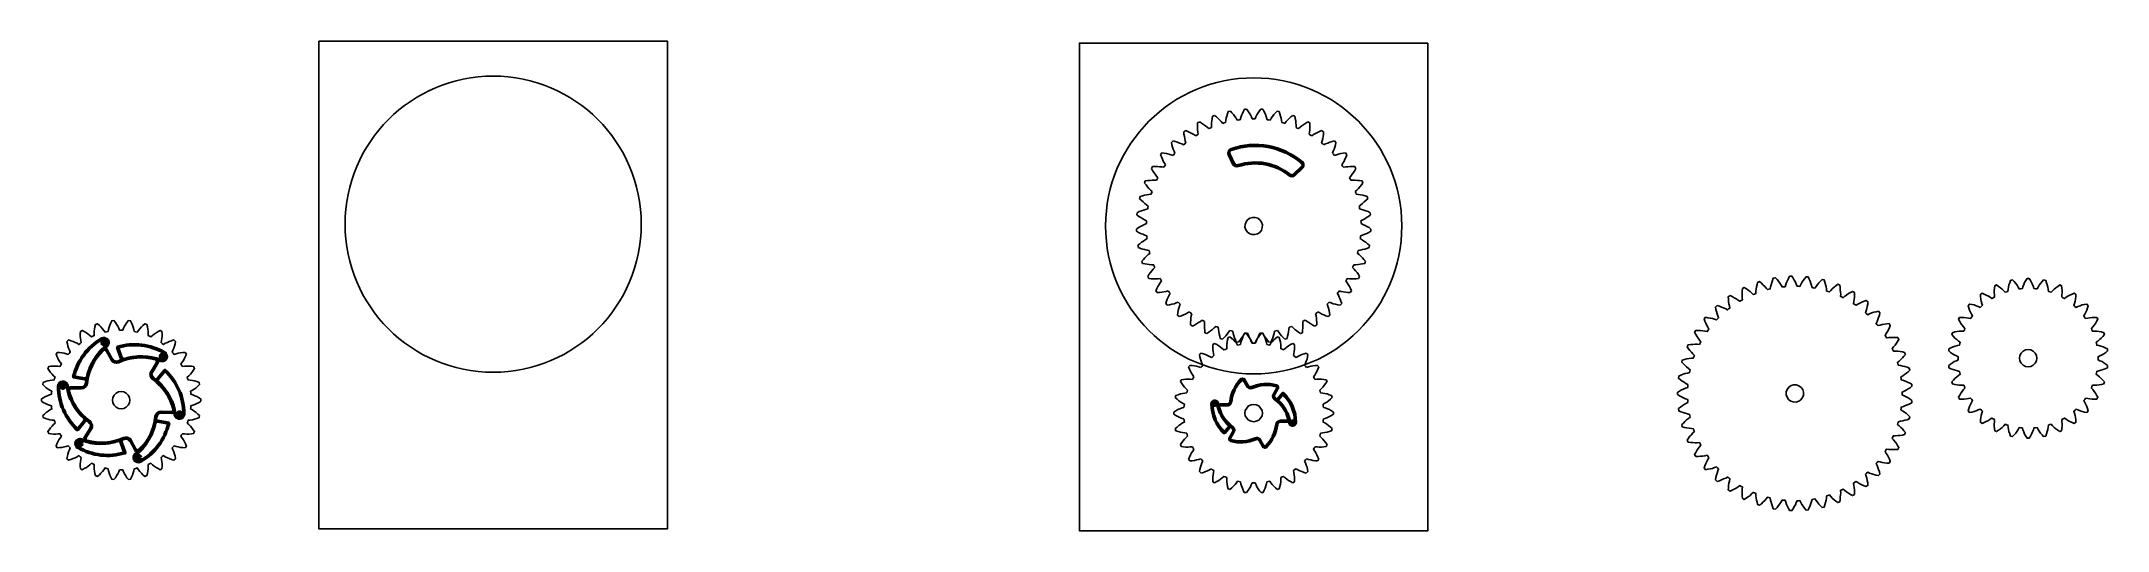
# Model space of a CAD drawing. Header units: inches. Extents: x -596 to 590, y 0 to 281.
import ezdxf

# ---------------------------------------------------------------- set-up
doc = ezdxf.new("R2010")
doc.units = ezdxf.units.IN
doc.header["$MEASUREMENT"] = 0
doc.layers.add('PDF_Visible', color=7, linetype='Continuous')

msp = doc.modelspace()

# ---------------------------------------------------------------- linework, layer by layer
for p, q in [((76.4, 238), (76.1, 236.7)), ((77.6, 238.4), (76.4, 238)), ((78.6, 237.6), (77.6, 238.4)), ((79.6, 236.7), (78.6, 237.6)), ((84.6, 238.1), (84.3, 236.9)), ((84.9, 239.4), (84.6, 238.1)), ((85.4, 240.7), (84.9, 239.4)), ((86.6, 240.9), (85.4, 240.7)), ((87.5, 239.9), (86.6, 240.9)), ((88.4, 238.9), (87.5, 239.9)), ((89.2, 237.9), (88.4, 238.9)), ((89.9, 236.9), (89.2, 237.9)), ((92.6, 237.2), (92.2, 236)), ((93, 238.4), (92.6, 237.2)), ((93.5, 239.6), (93, 238.4)), ((94.1, 240.8), (93.5, 239.6)), ((94.7, 242), (94.1, 240.8)), ((95.9, 242.1), (94.7, 242)), ((96.7, 241), (95.9, 242.1)), ((97.4, 239.9), (96.7, 241)), ((98.1, 238.8), (97.4, 239.9)), ((98.7, 237.7), (98.1, 238.8)), ((99.2, 236.5), (98.7, 237.7)), ((101.3, 237.7), (100.8, 236.5)), ((101.9, 238.8), (101.3, 237.7)), ((102.6, 239.9), (101.9, 238.8)), ((103.3, 241), (102.6, 239.9)), ((104.1, 242.1), (103.3, 241)), ((105.3, 242), (104.1, 242.1)), ((105.9, 240.8), (105.3, 242)), ((106.5, 239.6), (105.9, 240.8)), ((107, 238.4), (106.5, 239.6)), ((107.4, 237.2), (107, 238.4)), ((107.8, 236), (107.4, 237.2)), ((110.8, 237.9), (110.1, 236.9)), ((111.6, 238.9), (110.8, 237.9)), ((112.5, 239.9), (111.6, 238.9)), ((113.4, 240.9), (112.5, 239.9)), ((114.6, 240.7), (113.4, 240.9)), ((115.1, 239.4), (114.6, 240.7)), ((115.4, 238.1), (115.1, 239.4)), ((115.7, 236.9), (115.4, 238.1)), ((121.4, 237.6), (120.4, 236.7)), ((122.4, 238.4), (121.4, 237.6)), ((123.6, 238), (122.4, 238.4)), ((123.9, 236.7), (123.6, 238)), ((61, 229.8), (59.9, 229)), ((59.9, 229), (60, 227.7)), ((60, 227.7), (60.2, 226.4)), ((60.2, 226.4), (60.4, 225.1)), ((62.2, 229.2), (61, 229.8)), ((63.4, 228.7), (62.2, 229.2)), ((64.5, 228.1), (63.4, 228.7)), ((65.6, 227.4), (64.5, 228.1)), ((66.7, 226.7), (65.6, 227.4)), ((67.3, 227.2), (66.7, 226.7)), ((68.1, 227.6), (67.3, 227.2)), ((69, 234.7), (67.8, 234.1)), ((67.8, 234.1), (67.8, 232.7)), ((67.8, 232.7), (67.8, 231.4)), ((67.8, 231.4), (67.8, 230.1)), ((67.8, 230.1), (67.9, 228.8)), ((67.9, 228.8), (68.1, 227.6)), ((70.1, 234), (69, 234.7)), ((71.2, 233.2), (70.1, 234)), ((72.3, 232.5), (71.2, 233.2)), ((73.3, 231.7), (72.3, 232.5)), ((74.2, 230.9), (73.3, 231.7)), ((74.9, 231.2), (74.2, 230.9)), ((75.7, 231.5), (74.9, 231.2)), ((75.8, 234.1), (75.7, 232.8)), ((75.7, 232.8), (75.7, 231.5)), ((75.9, 235.3), (75.8, 234.1)), ((76.1, 236.7), (75.9, 235.3)), ((80.5, 235.8), (79.6, 236.7)), ((81.4, 234.9), (80.5, 235.8)), ((82.2, 233.9), (81.4, 234.9)), ((83, 234.1), (82.2, 233.9)), ((83.8, 234.4), (83, 234.1)), ((84, 235.6), (83.8, 234.4)), ((84.3, 236.9), (84, 235.6)), ((90.6, 235.8), (89.9, 236.9)), ((91.4, 235.9), (90.6, 235.8)), ((92.2, 236), (91.4, 235.9)), ((100, 236.5), (99.2, 236.5)), ((100.8, 236.5), (100, 236.5)), ((108.5, 235.9), (107.8, 236)), ((109.4, 235.8), (108.5, 235.9)), ((110.1, 236.9), (109.4, 235.8)), ((116, 235.6), (115.7, 236.9)), ((116.2, 234.4), (116, 235.6)), ((117, 234.2), (116.2, 234.4)), ((117.8, 233.9), (117, 234.2)), ((118.6, 234.9), (117.8, 233.9)), ((119.5, 235.8), (118.6, 234.9)), ((120.4, 236.7), (119.5, 235.8)), ((124.1, 235.3), (123.9, 236.7)), ((124.2, 234.1), (124.1, 235.3)), ((124.3, 232.8), (124.2, 234.1)), ((124.3, 231.5), (124.3, 232.8)), ((125, 231.2), (124.3, 231.5)), ((125.8, 230.9), (125, 231.2)), ((126.7, 231.7), (125.8, 230.9)), ((127.7, 232.5), (126.7, 231.7)), ((128.8, 233.2), (127.7, 232.5)), ((129.9, 234), (128.8, 233.2)), ((131, 234.7), (129.9, 234)), ((132.2, 234.1), (131, 234.7)), ((131.9, 227.6), (132.1, 228.8)), ((132.6, 227.2), (131.9, 227.6)), ((132.1, 228.8), (132.2, 230.1)), ((132.2, 232.7), (132.2, 234.1)), ((132.2, 231.4), (132.2, 232.7)), ((132.2, 230.1), (132.2, 231.4)), ((133.3, 226.7), (132.6, 227.2)), ((134.4, 227.4), (133.3, 226.7)), ((135.5, 228.1), (134.4, 227.4)), ((136.6, 228.7), (135.5, 228.1)), ((137.8, 229.2), (136.6, 228.7)), ((139, 229.8), (137.8, 229.2)), ((140.1, 229), (139, 229.8)), ((139.6, 225.1), (139.8, 226.4)), ((139.8, 226.4), (140, 227.7)), ((140, 227.7), (140.1, 229)), ((47.3, 216.9), (46.6, 215.9)), ((46.6, 215.9), (47, 214.6)), ((47, 214.6), (47.6, 213.4)), ((48.7, 216.7), (47.3, 216.9)), ((50, 216.5), (48.7, 216.7)), ((51.3, 216.2), (50, 216.5)), ((52.5, 215.9), (51.3, 216.2)), ((53.7, 215.5), (52.5, 215.9)), ((53.7, 223.8), (52.8, 222.9)), ((52.8, 222.9), (53.1, 221.6)), ((53.1, 221.6), (53.4, 220.3)), ((53.4, 220.3), (53.8, 219.1)), ((55, 223.5), (53.7, 223.8)), ((54.2, 216.1), (53.7, 215.5)), ((53.8, 219.1), (54.3, 217.9)), ((54.8, 216.8), (54.2, 216.1)), ((54.3, 217.9), (54.8, 216.8)), ((56.3, 223.1), (55, 223.5)), ((57.5, 222.6), (56.3, 223.1)), ((58.7, 222.1), (57.5, 222.6)), ((59.8, 221.6), (58.7, 222.1)), ((60.4, 222.1), (59.8, 221.6)), ((60.4, 225.1), (60.7, 223.9)), ((61, 222.6), (60.4, 222.1)), ((60.7, 223.9), (61, 222.6)), ((139, 222.6), (139.3, 223.9)), ((139.6, 222.1), (139, 222.6)), ((139.3, 223.9), (139.6, 225.1)), ((140.2, 221.6), (139.6, 222.1)), ((141.3, 222.1), (140.2, 221.6)), ((142.5, 222.6), (141.3, 222.1)), ((143.7, 223.1), (142.5, 222.6)), ((145, 223.5), (143.7, 223.1)), ((146.3, 223.8), (145, 223.5)), ((145.2, 216.8), (145.7, 217.9)), ((145.8, 216.2), (145.2, 216.8)), ((145.7, 217.9), (146.2, 219.1)), ((146.3, 215.5), (145.8, 216.2)), ((146.2, 219.1), (146.6, 220.3)), ((147.2, 222.9), (146.3, 223.8)), ((147.5, 215.9), (146.3, 215.5)), ((146.6, 220.3), (146.9, 221.6)), ((146.9, 221.6), (147.2, 222.9)), ((148.7, 216.2), (147.5, 215.9)), ((150, 216.5), (148.7, 216.2)), ((151.3, 216.7), (150, 216.5)), ((152.7, 216.9), (151.3, 216.7)), ((152.4, 213.4), (153, 214.6)), ((153.4, 215.9), (152.7, 216.9)), ((153, 214.6), (153.4, 215.9)), ((42, 209.2), (41.4, 208)), ((41.4, 208), (42, 206.9)), ((43.4, 209.2), (42, 209.2)), ((42, 206.9), (42.7, 205.7)), ((42.7, 205.7), (43.5, 204.7)), ((44.7, 209.1), (43.4, 209.2)), ((43.5, 204.7), (44.2, 203.6)), ((44.2, 203.6), (45, 202.7)), ((44.6, 201.9), (44.3, 201.2)), ((45, 202.7), (44.6, 201.9)), ((46, 209), (44.7, 209.1)), ((47.2, 208.9), (46, 209)), ((48.5, 208.7), (47.2, 208.9)), ((47.6, 213.4), (48.1, 212.2)), ((48.1, 212.2), (48.8, 211.1)), ((48.9, 209.4), (48.5, 208.7)), ((48.8, 211.1), (49.4, 210.1)), ((49.4, 210.1), (48.9, 209.4)), ((150.6, 210.1), (151.2, 211.1)), ((151, 209.4), (150.6, 210.1)), ((151.5, 208.7), (151, 209.4)), ((151.2, 211.1), (151.9, 212.2)), ((152.8, 208.9), (151.5, 208.7)), ((151.9, 212.2), (152.4, 213.4)), ((154, 209), (152.8, 208.9)), ((155.3, 209.1), (154, 209)), ((155, 202.7), (155.8, 203.6)), ((155.3, 202), (155, 202.7)), ((156.6, 209.2), (155.3, 209.1)), ((155.7, 201.2), (155.3, 202)), ((155.8, 203.6), (156.5, 204.7)), ((156.5, 204.7), (157.3, 205.7)), ((158, 209.2), (156.6, 209.2)), ((157.3, 205.7), (158, 206.9)), ((158.6, 208), (158, 209.2)), ((158, 206.9), (158.6, 208)), ((34.8, 191.8), (34.5, 190.6)), ((34.5, 190.6), (35.5, 189.7)), ((36.1, 192.2), (34.8, 191.8)), ((37.4, 192.6), (36.1, 192.2)), ((37.8, 200.8), (37.3, 199.6)), ((37.3, 199.6), (38.2, 198.5)), ((38.7, 192.8), (37.4, 192.6)), ((39.2, 201), (37.8, 200.8)), ((38.2, 198.5), (39, 197.5)), ((39.9, 193), (38.7, 192.8)), ((39, 197.5), (39.9, 196.5)), ((40.5, 201.1), (39.2, 201)), ((39.9, 196.5), (40.8, 195.6)), ((41.2, 193.2), (39.9, 193)), ((41.8, 201.2), (40.5, 201.1)), ((40.8, 195.6), (41.7, 194.8)), ((41.4, 193.9), (41.2, 193.2)), ((41.7, 194.8), (41.4, 193.9)), ((43, 201.2), (41.8, 201.2)), ((44.3, 201.2), (43, 201.2)), ((157, 201.2), (155.7, 201.2)), ((158.2, 201.2), (157, 201.2)), ((159.5, 201.1), (158.2, 201.2)), ((158.3, 194.8), (159.2, 195.6)), ((158.6, 194), (158.3, 194.8)), ((158.8, 193.2), (158.6, 194)), ((160.1, 193), (158.8, 193.2)), ((159.2, 195.6), (160.1, 196.5)), ((160.8, 201), (159.5, 201.1)), ((160.1, 196.5), (161, 197.5)), ((161.3, 192.8), (160.1, 193)), ((162.2, 200.8), (160.8, 201)), ((161, 197.5), (161.8, 198.5)), ((162.6, 192.6), (161.3, 192.8)), ((161.8, 198.5), (162.7, 199.6)), ((162.7, 199.6), (162.2, 200.8)), ((163.9, 192.2), (162.6, 192.6)), ((165.2, 191.8), (163.9, 192.2)), ((164.5, 189.7), (165.5, 190.6)), ((165.5, 190.6), (165.2, 191.8)), ((33.1, 182.6), (33, 181.3)), ((33, 181.3), (34.1, 180.5)), ((34.3, 183.2), (33.1, 182.6)), ((34.1, 180.5), (35.2, 179.8)), ((35.6, 183.7), (34.3, 183.2)), ((35.2, 179.8), (36.3, 179.1)), ((35.5, 189.7), (36.5, 188.8)), ((36.8, 184.1), (35.6, 183.7)), ((36.3, 179.1), (37.4, 178.5)), ((36.5, 188.8), (37.5, 187.9)), ((38, 184.5), (36.8, 184.1)), ((37.4, 178.5), (38.5, 177.9)), ((37.5, 187.9), (38.5, 187.2)), ((39.2, 184.8), (38, 184.5)), ((38.5, 177.9), (38.4, 177.1)), ((38.5, 187.2), (39.5, 186.4)), ((39.3, 185.6), (39.2, 184.8)), ((39.5, 186.4), (39.3, 185.6)), ((95.6, 177.3), (96.5, 178.5)), ((96.5, 178.5), (97.8, 179.4)), ((97.8, 179.4), (99.3, 179.9)), ((99.3, 179.9), (100.9, 179.9)), ((100.9, 179.9), (102.3, 179.4)), ((102.3, 179.4), (103.6, 178.4)), ((103.6, 178.4), (104.5, 177.1)), ((160.5, 186.4), (161.5, 187.2)), ((160.7, 185.7), (160.5, 186.4)), ((160.8, 184.8), (160.7, 185.7)), ((162, 184.5), (160.8, 184.8)), ((161.5, 187.2), (162.5, 187.9)), ((161.5, 177.9), (162.6, 178.5)), ((161.6, 177.1), (161.5, 177.9)), ((163.2, 184.1), (162, 184.5)), ((162.5, 187.9), (163.5, 188.8)), ((162.6, 178.5), (163.7, 179.1)), ((164.4, 183.7), (163.2, 184.1)), ((163.5, 188.8), (164.5, 189.7)), ((163.7, 179.1), (164.8, 179.8)), ((165.7, 183.2), (164.4, 183.7)), ((164.8, 179.8), (165.9, 180.5)), ((166.9, 182.6), (165.7, 183.2)), ((165.9, 180.5), (167, 181.3)), ((167, 181.3), (166.9, 182.6)), ((33.8, 174), (32.7, 173.2)), ((32.7, 173.2), (32.7, 171.9)), ((32.7, 171.9), (33.9, 171.3)), ((35, 174.6), (33.8, 174)), ((33.9, 171.3), (35.1, 170.7)), ((36.1, 175.2), (35, 174.6)), ((35.1, 170.7), (36.3, 170.2)), ((36.7, 166.3), (35.6, 165.6)), ((37.3, 175.8), (36.1, 175.2)), ((36.3, 170.2), (37.5, 169.7)), ((37.8, 167), (36.7, 166.3)), ((38.4, 176.3), (37.3, 175.8)), ((37.5, 169.7), (38.7, 169.3)), ((38.8, 167.7), (37.8, 167)), ((38.4, 177.1), (38.4, 176.3)), ((38.7, 169.3), (38.7, 168.5)), ((38.7, 168.5), (38.8, 167.7)), ((95, 174.2), (95.1, 175.8)), ((95.5, 172.7), (95, 174.2)), ((95.1, 175.8), (95.6, 177.3)), ((96.4, 171.5), (95.5, 172.7)), ((97.7, 170.5), (96.4, 171.5)), ((99.1, 170), (97.7, 170.5)), ((100.7, 170), (99.1, 170)), ((102.2, 170.4), (100.7, 170)), ((103.5, 171.3), (102.2, 170.4)), ((104.4, 172.6), (103.5, 171.3)), ((104.9, 174.1), (104.4, 172.6)), ((104.5, 177.1), (105, 175.6)), ((105, 175.6), (104.9, 174.1)), ((161.2, 167.7), (161.3, 168.5)), ((162.2, 167), (161.2, 167.7)), ((161.3, 169.3), (162.5, 169.7)), ((161.3, 168.5), (161.3, 169.3)), ((161.6, 176.3), (161.6, 177.1)), ((162.7, 175.8), (161.6, 176.3)), ((163.3, 166.3), (162.2, 167)), ((162.5, 169.7), (163.7, 170.2)), ((163.9, 175.2), (162.7, 175.8)), ((164.4, 165.6), (163.3, 166.3)), ((163.7, 170.2), (164.9, 170.7)), ((165, 174.6), (163.9, 175.2)), ((164.9, 170.7), (166.1, 171.3)), ((166.2, 174), (165, 174.6)), ((166.1, 171.3), (167.3, 171.9)), ((167.3, 173.2), (166.2, 174)), ((167.3, 171.9), (167.3, 173.2)), ((34.6, 164.8), (33.6, 163.9)), ((33.6, 163.9), (33.8, 162.6)), ((33.8, 162.6), (35.1, 162.1)), ((35.6, 165.6), (34.6, 164.8)), ((35.1, 162.1), (36.3, 161.7)), ((36.7, 155.8), (35.8, 154.7)), ((35.8, 154.7), (36.2, 153.5)), ((36.3, 161.7), (37.6, 161.4)), ((37.6, 156.7), (36.7, 155.8)), ((37.6, 161.4), (38.8, 161.1)), ((38.5, 157.6), (37.6, 156.7)), ((39.5, 158.5), (38.5, 157.6)), ((38.8, 161.1), (40, 160.8)), ((40.4, 159.2), (39.5, 158.5)), ((40, 160.8), (40.2, 160)), ((40.2, 160), (40.4, 159.2)), ((159.6, 159.2), (159.8, 160.1)), ((160.5, 158.5), (159.6, 159.2)), ((159.8, 160.1), (160, 160.8)), ((160, 160.8), (161.2, 161.1)), ((161.5, 157.6), (160.5, 158.5)), ((161.2, 161.1), (162.4, 161.4)), ((162.4, 156.7), (161.5, 157.6)), ((162.4, 161.4), (163.7, 161.7)), ((163.3, 155.8), (162.4, 156.7)), ((164.2, 154.7), (163.3, 155.8)), ((163.7, 161.7), (164.9, 162.1)), ((163.8, 153.5), (164.2, 154.7)), ((165.4, 164.8), (164.4, 165.6)), ((164.9, 162.1), (166.2, 162.6)), ((166.4, 163.9), (165.4, 164.8)), ((166.2, 162.6), (166.4, 163.9)), ((36.2, 153.5), (37.5, 153.2)), ((37.5, 153.2), (38.8, 153)), ((38.8, 153), (40.1, 152.8)), ((39.9, 147.1), (39.2, 146)), ((39.2, 146), (39.8, 144.8)), ((39.8, 144.8), (41.1, 144.7)), ((40.7, 148.2), (39.9, 147.1)), ((40.1, 152.8), (41.3, 152.7)), ((41.5, 149.2), (40.7, 148.2)), ((41.1, 144.7), (42.4, 144.7)), ((41.3, 152.7), (42.6, 152.6)), ((42.3, 150.2), (41.5, 149.2)), ((43.2, 151.1), (42.3, 150.2)), ((42.4, 144.7), (43.7, 144.7)), ((42.6, 152.6), (42.9, 151.8)), ((42.9, 151.8), (43.2, 151.1)), ((43.7, 144.7), (45, 144.7)), ((45, 144.7), (46.3, 144.9)), ((46.4, 142.4), (45.7, 141.3)), ((46.3, 144.9), (46.7, 144.1)), ((47.1, 143.4), (46.4, 142.4)), ((46.7, 144.1), (47.1, 143.4)), ((152.9, 143.4), (153.4, 144.2)), ((153.6, 142.4), (152.9, 143.4)), ((153.4, 144.2), (153.7, 144.9)), ((154.3, 141.3), (153.6, 142.4)), ((153.7, 144.9), (155, 144.7)), ((155, 144.7), (156.3, 144.7)), ((156.3, 144.7), (157.6, 144.7)), ((156.8, 151.1), (157.1, 151.9)), ((157.7, 150.2), (156.8, 151.1)), ((157.1, 151.9), (157.4, 152.6)), ((157.4, 152.6), (158.7, 152.7)), ((157.6, 144.7), (158.9, 144.7)), ((158.5, 149.2), (157.7, 150.2)), ((159.3, 148.2), (158.5, 149.2)), ((158.7, 152.7), (159.9, 152.8)), ((158.9, 144.7), (160.2, 144.8)), ((160.1, 147.1), (159.3, 148.2)), ((159.9, 152.8), (161.2, 153)), ((160.8, 146), (160.1, 147.1)), ((160.2, 144.8), (160.8, 146)), ((161.2, 153), (162.5, 153.2)), ((162.5, 153.2), (163.8, 153.5)), ((44.4, 139), (43.8, 137.8)), ((43.8, 137.8), (44.6, 136.8)), ((45, 140.2), (44.4, 139)), ((44.6, 136.8), (45.9, 136.8)), ((45.7, 141.3), (45, 140.2)), ((45.9, 136.8), (47.2, 137)), ((47.2, 137), (48.5, 137.1)), ((48.5, 137.1), (49.7, 137.4)), ((49.9, 131.7), (49.5, 130.4)), ((49.7, 137.4), (51, 137.7)), ((50.4, 132.9), (49.9, 131.7)), ((50.9, 134.1), (50.4, 132.9)), ((51.4, 135.3), (50.9, 134.1)), ((51, 137.7), (51.5, 137)), ((52, 136.4), (51.4, 135.3)), ((51.5, 137), (52, 136.4)), ((54.3, 130.3), (55.5, 130.8)), ((55.5, 130.8), (56.6, 131.2)), ((56.6, 131.2), (57.2, 130.6)), ((57.2, 130.6), (57.8, 130.1)), ((142.2, 130.1), (142.8, 130.6)), ((142.8, 130.6), (143.4, 131.2)), ((143.4, 131.2), (144.5, 130.8)), ((144.5, 130.8), (145.7, 130.3)), ((148, 136.4), (148.6, 137)), ((148.6, 135.3), (148, 136.4)), ((148.6, 137), (149, 137.7)), ((149.1, 134.1), (148.6, 135.3)), ((149, 137.7), (150.3, 137.4)), ((149.6, 132.9), (149.1, 134.1)), ((150.1, 131.7), (149.6, 132.9)), ((150.5, 130.4), (150.1, 131.7)), ((150.3, 137.4), (151.5, 137.1)), ((151.5, 137.1), (152.8, 137)), ((152.8, 137), (154.1, 136.8)), ((154.1, 136.8), (155.4, 136.8)), ((155, 140.2), (154.3, 141.3)), ((155.6, 139), (155, 140.2)), ((155.4, 136.8), (156.2, 137.8)), ((156.2, 137.8), (155.6, 139)), ((49.5, 130.4), (50.4, 129.4)), ((50.4, 129.4), (51.7, 129.7)), ((51.7, 129.7), (53, 130)), ((53, 130), (54.3, 130.3)), ((56.5, 125.1), (56.2, 123.8)), ((56.2, 123.8), (57.2, 123)), ((56.7, 126.4), (56.5, 125.1)), ((57, 127.7), (56.7, 126.4)), ((57.4, 128.9), (57, 127.7)), ((57.2, 123), (58.5, 123.4)), ((57.8, 130.1), (57.4, 128.9)), ((58.5, 123.4), (59.7, 123.9)), ((59.7, 123.9), (60.9, 124.4)), ((60.9, 124.4), (62, 125)), ((62, 125), (63.1, 125.6)), ((63.1, 125.6), (63.8, 125.1)), ((63.8, 125.1), (64.5, 124.6)), ((63.9, 120.9), (63.8, 119.5)), ((63.8, 119.5), (63.8, 118.2)), ((64, 122.1), (63.9, 120.9)), ((64.2, 123.4), (64, 122.1)), ((64.5, 124.6), (64.2, 123.4)), ((66.1, 118.1), (67.2, 118.8)), ((67.2, 118.8), (68.3, 119.5)), ((68.3, 119.5), (69.4, 120.2)), ((69.4, 120.2), (70.4, 120.9)), ((70.4, 120.9), (71.1, 120.5)), ((71.1, 120.5), (71.8, 120.2)), ((71.8, 120.2), (71.7, 118.9)), ((71.7, 118.9), (71.7, 117.6)), ((128.2, 120.2), (128.9, 120.6)), ((128.3, 118.9), (128.2, 120.2)), ((128.3, 117.6), (128.3, 118.9)), ((128.9, 120.6), (129.6, 120.9)), ((129.6, 120.9), (130.6, 120.2)), ((130.6, 120.2), (131.7, 119.5)), ((131.7, 119.5), (132.8, 118.8)), ((132.8, 118.8), (133.9, 118.1)), ((135.5, 124.6), (136.2, 125.1)), ((135.8, 123.4), (135.5, 124.6)), ((136, 122.1), (135.8, 123.4)), ((136.1, 120.9), (136, 122.1)), ((136.2, 119.5), (136.1, 120.9)), ((136.2, 125.1), (136.9, 125.6)), ((136.2, 118.2), (136.2, 119.5)), ((136.9, 125.6), (138, 125)), ((138, 125), (139.1, 124.4)), ((139.1, 124.4), (140.3, 123.9)), ((140.3, 123.9), (141.5, 123.4)), ((141.5, 123.4), (142.8, 123)), ((142.6, 128.9), (142.2, 130.1)), ((143, 127.7), (142.6, 128.9)), ((142.8, 123), (143.8, 123.8)), ((143.3, 126.4), (143, 127.7)), ((143.5, 125.1), (143.3, 126.4)), ((143.8, 123.8), (143.5, 125.1)), ((145.7, 130.3), (147, 130)), ((147, 130), (148.3, 129.7)), ((148.3, 129.7), (149.6, 129.4)), ((149.6, 129.4), (150.5, 130.4)), ((63.8, 118.2), (64.9, 117.5)), ((64.9, 117.5), (66.1, 118.1)), ((71.7, 117.6), (71.8, 116.4)), ((71.8, 116.4), (71.9, 115)), ((71.9, 115), (72, 113.7)), ((72, 113.7), (73.2, 113.2)), ((73.2, 113.2), (74.3, 114)), ((74.3, 114), (75.3, 114.8)), ((75.3, 114.8), (76.3, 115.6)), ((76.3, 115.6), (77.3, 116.5)), ((76.6, 106.9), (76.5, 105.5)), ((77.6, 107.5), (76.6, 106.9)), ((77.3, 116.5), (78.2, 117.3)), ((78.8, 106.9), (77.6, 107.5)), ((78.2, 117.3), (79, 117.1)), ((80, 106.2), (78.8, 106.9)), ((79, 117.1), (79.7, 116.8)), ((79.7, 116.8), (79.8, 115.5)), ((79.8, 115.5), (80, 114.3)), ((80, 114.3), (80.2, 113)), ((80.2, 113), (80.5, 111.7)), ((80.5, 111.7), (80.8, 110.4)), ((80.8, 110.4), (82.1, 110)), ((82.1, 110), (83, 111)), ((83, 111), (84, 111.9)), ((84, 111.9), (84.8, 112.9)), ((84.7, 108.3), (84.5, 107)), ((84.5, 107), (84.5, 105.7)), ((84.9, 109.6), (84.7, 108.3)), ((84.8, 112.9), (85.6, 113.9)), ((85.3, 110.9), (84.9, 109.6)), ((86.4, 111.3), (85.3, 110.9)), ((85.6, 113.9), (86.4, 114.9)), ((86.4, 114.9), (87.2, 114.7)), ((87.5, 110.4), (86.4, 111.3)), ((87.2, 114.7), (88, 114.5)), ((88.4, 109.5), (87.5, 110.4)), ((88, 114.5), (88.3, 113.3)), ((88.3, 113.3), (88.6, 112.1)), ((89.3, 108.5), (88.4, 109.5)), ((88.6, 112.1), (89, 110.8)), ((89, 110.8), (89.5, 109.6)), ((90.1, 107.6), (89.3, 108.5)), ((89.5, 109.6), (90, 108.4)), ((90, 108.4), (91.3, 108.2)), ((90.8, 106.5), (90.1, 107.6)), ((91.3, 108.2), (92.1, 109.2)), ((92.5, 106.9), (91.6, 106.7)), ((92.1, 109.2), (92.9, 110.3)), ((92.7, 108.1), (92.5, 106.9)), ((93.1, 109.3), (92.7, 108.1)), ((92.9, 110.3), (93.6, 111.4)), ((93.5, 110.6), (93.1, 109.3)), ((94, 111.8), (93.5, 110.6)), ((93.6, 111.4), (94.3, 112.5)), ((94.6, 113), (94, 111.8)), ((94.3, 112.5), (94.9, 113.6)), ((95.8, 113.2), (94.6, 113)), ((94.9, 113.6), (95.7, 113.5)), ((95.7, 113.5), (96.5, 113.4)), ((96.7, 112.1), (95.8, 113.2)), ((96.5, 113.4), (97, 112.3)), ((97.4, 111), (96.7, 112.1)), ((97, 112.3), (97.5, 111.1)), ((98.1, 109.9), (97.4, 111)), ((97.5, 111.1), (98, 109.9)), ((98, 109.9), (98.7, 108.8)), ((98.6, 108.7), (98.1, 109.9)), ((99.1, 107.6), (98.6, 108.7)), ((98.7, 108.8), (99.4, 107.6)), ((100, 107.6), (99.1, 107.6)), ((99.4, 107.6), (100.6, 107.6)), ((100.9, 107.6), (100, 107.6)), ((100.6, 107.6), (101.3, 108.8)), ((101.4, 108.7), (100.9, 107.6)), ((101.3, 108.8), (102, 109.9)), ((101.9, 109.9), (101.4, 108.7)), ((102.6, 111), (101.9, 109.9)), ((102, 109.9), (102.5, 111.1)), ((102.5, 111.1), (103, 112.3)), ((103.3, 112.1), (102.6, 111)), ((103, 112.3), (103.5, 113.4)), ((104.2, 113.2), (103.3, 112.1)), ((103.5, 113.4), (104.3, 113.5)), ((105.4, 113), (104.2, 113.2)), ((104.3, 113.5), (105.1, 113.6)), ((105.1, 113.6), (105.7, 112.5)), ((106, 111.8), (105.4, 113)), ((105.7, 112.5), (106.4, 111.4)), ((106.5, 110.6), (106, 111.8)), ((106.4, 111.4), (107.1, 110.3)), ((106.9, 109.3), (106.5, 110.6)), ((107.3, 108.1), (106.9, 109.3)), ((107.1, 110.3), (107.9, 109.2)), ((107.5, 106.9), (107.3, 108.1)), ((108.3, 106.7), (107.5, 106.9)), ((107.9, 109.2), (108.7, 108.2)), ((109.2, 106.5), (108.3, 106.7)), ((108.7, 108.2), (110, 108.4)), ((109.9, 107.6), (109.2, 106.5)), ((110.7, 108.5), (109.9, 107.6)), ((110, 108.4), (110.5, 109.6)), ((110.5, 109.6), (111, 110.8)), ((111.6, 109.5), (110.7, 108.5)), ((111, 110.8), (111.4, 112.1)), ((111.4, 112.1), (111.7, 113.3)), ((112.5, 110.4), (111.6, 109.5)), ((111.7, 113.3), (112, 114.5)), ((112, 114.5), (112.8, 114.7)), ((113.6, 111.3), (112.5, 110.4)), ((112.8, 114.7), (113.6, 114.9)), ((113.6, 114.9), (114.4, 113.9)), ((114.7, 110.9), (113.6, 111.3)), ((114.4, 113.9), (115.2, 112.9)), ((115.1, 109.6), (114.7, 110.9)), ((115.3, 108.3), (115.1, 109.6)), ((115.2, 112.9), (116, 111.9)), ((115.5, 107), (115.3, 108.3)), ((115.5, 105.7), (115.5, 107)), ((116, 111.9), (117, 111)), ((117, 111), (117.9, 110)), ((117.9, 110), (119.2, 110.4)), ((119.2, 110.4), (119.5, 111.7)), ((119.5, 111.7), (119.8, 113)), ((119.8, 113), (120, 114.3)), ((120, 114.3), (120.2, 115.5)), ((121.2, 106.9), (120, 106.2)), ((120.2, 115.5), (120.3, 116.8)), ((120.3, 116.8), (121.1, 117.1)), ((121.1, 117.1), (121.8, 117.3)), ((122.4, 107.5), (121.2, 106.9)), ((121.8, 117.3), (122.7, 116.5)), ((123.4, 106.9), (122.4, 107.5)), ((122.7, 116.5), (123.7, 115.6)), ((123.5, 105.5), (123.4, 106.9)), ((123.7, 115.6), (124.7, 114.8)), ((124.7, 114.8), (125.7, 114)), ((125.7, 114), (126.8, 113.2)), ((126.8, 113.2), (128, 113.7)), ((128, 113.7), (128.1, 115)), ((128.1, 115), (128.2, 116.4)), ((128.2, 116.4), (128.3, 117.6)), ((133.9, 118.1), (135.1, 117.5)), ((135.1, 117.5), (136.2, 118.2)), ((63.3, 94.9), (62.6, 94)), ((64.6, 94.8), (63.3, 94.9)), ((69.8, 102), (68.9, 101.2)), ((68.9, 101.2), (69.1, 99.8)), ((69.1, 99.8), (69.4, 98.5)), ((69.4, 98.5), (69.8, 97.3)), ((71.1, 101.6), (69.8, 102)), ((69.8, 97.3), (70.3, 96.1)), ((70.8, 95), (70.2, 94.3)), ((70.3, 96.1), (70.8, 95)), ((72.4, 101.1), (71.1, 101.6)), ((73.5, 100.6), (72.4, 101.1)), ((74.7, 100.1), (73.5, 100.6)), ((75.7, 99.4), (74.7, 100.1)), ((76.4, 99.9), (75.7, 99.4)), ((77.1, 100.5), (76.4, 99.9)), ((76.5, 105.5), (76.5, 104.2)), ((76.5, 104.2), (76.7, 102.9)), ((76.7, 102.9), (76.9, 101.7)), ((76.9, 101.7), (77.1, 100.5)), ((81, 105.4), (80, 106.2)), ((82, 104.6), (81, 105.4)), ((82.9, 103.8), (82, 104.6)), ((83.7, 104.1), (82.9, 103.8)), ((84.5, 104.5), (83.7, 104.1)), ((84.5, 105.7), (84.5, 104.5)), ((91.6, 106.7), (90.8, 106.5)), ((115.5, 104.5), (115.5, 105.7)), ((116.3, 104.2), (115.5, 104.5)), ((117.1, 103.8), (116.3, 104.2)), ((118, 104.6), (117.1, 103.8)), ((119, 105.4), (118, 104.6)), ((120, 106.2), (119, 105.4)), ((122.9, 100.5), (123.1, 101.7)), ((123.6, 100), (122.9, 100.5)), ((123.1, 101.7), (123.3, 102.9)), ((123.3, 102.9), (123.5, 104.2)), ((123.5, 104.2), (123.5, 105.5)), ((124.3, 99.4), (123.6, 100)), ((125.3, 100.1), (124.3, 99.4)), ((126.5, 100.6), (125.3, 100.1)), ((127.6, 101.1), (126.5, 100.6)), ((128.9, 101.6), (127.6, 101.1)), ((130.2, 102), (128.9, 101.6)), ((129.2, 95), (129.7, 96.1)), ((129.8, 94.4), (129.2, 95)), ((129.7, 96.1), (130.2, 97.3)), ((131.1, 101.2), (130.2, 102)), ((130.2, 97.3), (130.6, 98.5)), ((130.6, 98.5), (130.9, 99.8)), ((130.9, 99.8), (131.1, 101.2)), ((136.7, 94.9), (135.4, 94.8)), ((137.4, 94), (136.7, 94.9)), ((58.4, 86.7), (57.9, 85.6)), ((57.9, 85.6), (58.7, 84.5)), ((59.7, 86.9), (58.4, 86.7)), ((58.7, 84.5), (59.5, 83.4)), ((59.5, 83.4), (60.3, 82.4)), ((61.1, 87), (59.7, 86.9)), ((62.4, 87), (61.1, 87)), ((63.6, 87), (62.4, 87)), ((62.6, 94), (63.1, 92.7)), ((63.1, 92.7), (63.7, 91.5)), ((64.8, 86.8), (63.6, 87)), ((63.7, 91.5), (64.3, 90.4)), ((64.3, 90.4), (65, 89.3)), ((66, 94.7), (64.6, 94.8)), ((65.3, 87.5), (64.8, 86.8)), ((65, 89.3), (65.7, 88.3)), ((65.7, 88.3), (65.3, 87.5)), ((67.2, 94.4), (66, 94.7)), ((68.5, 94.1), (67.2, 94.4)), ((69.6, 93.7), (68.5, 94.1)), ((70.2, 94.3), (69.6, 93.7)), ((130.4, 93.7), (129.8, 94.4)), ((131.5, 94.1), (130.4, 93.7)), ((132.8, 94.4), (131.5, 94.1)), ((134, 94.7), (132.8, 94.4)), ((135.4, 94.8), (134, 94.7)), ((134.3, 88.3), (135, 89.3)), ((134.7, 87.6), (134.3, 88.3)), ((135.2, 86.8), (134.7, 87.6)), ((135, 89.3), (135.7, 90.4)), ((136.4, 87), (135.2, 86.8)), ((135.7, 90.4), (136.3, 91.5)), ((136.3, 91.5), (136.9, 92.7)), ((137.6, 87), (136.4, 87)), ((136.9, 92.7), (137.4, 94)), ((138.9, 87), (137.6, 87)), ((140.3, 86.9), (138.9, 87)), ((139.7, 82.4), (140.5, 83.4)), ((141.6, 86.7), (140.3, 86.9)), ((140.5, 83.4), (141.3, 84.5)), ((141.3, 84.5), (142.1, 85.6)), ((142.1, 85.6), (141.6, 86.7)), ((55.3, 77.6), (55, 76.4)), ((55, 76.4), (56, 75.5)), ((56.6, 78.1), (55.3, 77.6)), ((56, 75.5), (57, 74.6)), ((57.9, 78.5), (56.6, 78.1)), ((57, 74.6), (58.1, 73.8)), ((59.1, 78.8), (57.9, 78.5)), ((58.1, 73.8), (59.1, 73.2)), ((60.4, 79), (59.1, 78.8)), ((59.1, 73.2), (60.2, 72.6)), ((60.1, 71.7), (60, 70.8)), ((60.2, 72.6), (60.1, 71.7)), ((60.3, 82.4), (61.2, 81.5)), ((61.6, 79.1), (60.4, 79)), ((61.2, 81.5), (62.1, 80.7)), ((61.8, 79.9), (61.6, 79.1)), ((62.1, 80.7), (61.8, 79.9)), ((96, 70.4), (97.1, 71.6)), ((97.1, 71.6), (98.5, 72.3)), ((98.5, 72.3), (100, 72.5)), ((100, 72.5), (101.5, 72.3)), ((101.5, 72.3), (102.9, 71.6)), ((102.9, 71.6), (104, 70.4)), ((137.9, 80.7), (138.8, 81.5)), ((138.1, 79.9), (137.9, 80.7)), ((138.4, 79.1), (138.1, 79.9)), ((139.6, 79), (138.4, 79.1)), ((138.8, 81.5), (139.7, 82.4)), ((140.9, 78.8), (139.6, 79)), ((139.8, 72.6), (140.9, 73.2)), ((139.9, 71.7), (139.8, 72.6)), ((140, 70.8), (139.9, 71.7)), ((142.1, 78.5), (140.9, 78.8)), ((140.9, 73.2), (141.9, 73.8)), ((141.9, 73.8), (143, 74.6)), ((143.4, 78.1), (142.1, 78.5)), ((143, 74.6), (144, 75.5)), ((144.7, 77.6), (143.4, 78.1)), ((144, 75.5), (145, 76.4)), ((145, 76.4), (144.7, 77.6)), ((55.3, 68.8), (54.2, 68.1)), ((54.2, 68.1), (54.2, 66.9)), ((54.2, 66.9), (55.3, 66.2)), ((56, 59.5), (55, 58.6)), ((56.5, 69.5), (55.3, 68.8)), ((55.3, 66.2), (56.5, 65.5)), ((57, 60.4), (56, 59.5)), ((57.7, 70), (56.5, 69.5)), ((56.5, 65.5), (57.7, 65)), ((58.1, 61.2), (57, 60.4)), ((58.9, 70.5), (57.7, 70)), ((57.7, 65), (58.9, 64.5)), ((59.1, 61.9), (58.1, 61.2)), ((60, 70.8), (58.9, 70.5)), ((58.9, 64.5), (60, 64.2)), ((60.2, 62.4), (59.1, 61.9)), ((60, 64.2), (60.1, 63.3)), ((60.1, 63.3), (60.2, 62.4)), ((95, 67.5), (95.2, 69.1)), ((95.2, 66), (95, 67.5)), ((95.2, 69.1), (96, 70.4)), ((96, 64.6), (95.2, 66)), ((97.1, 63.5), (96, 64.6)), ((98.5, 62.8), (97.1, 63.5)), ((100, 62.5), (98.5, 62.8)), ((101.5, 62.8), (100, 62.5)), ((102.9, 63.5), (101.5, 62.8)), ((104, 64.6), (102.9, 63.5)), ((104, 70.4), (104.8, 69.1)), ((104.8, 66), (104, 64.6)), ((104.8, 69.1), (105, 67.5)), ((105, 67.5), (104.8, 66)), ((139.8, 62.4), (139.9, 63.3)), ((140.9, 61.9), (139.8, 62.4)), ((139.9, 63.3), (140, 64.2)), ((141.1, 70.5), (140, 70.8)), ((140, 64.2), (141.1, 64.5)), ((141.9, 61.2), (140.9, 61.9)), ((142.3, 70), (141.1, 70.5)), ((141.1, 64.5), (142.3, 65)), ((143, 60.4), (141.9, 61.2)), ((143.5, 69.5), (142.3, 70)), ((142.3, 65), (143.5, 65.5)), ((144, 59.5), (143, 60.4)), ((144.7, 68.8), (143.5, 69.5)), ((143.5, 65.5), (144.7, 66.2)), ((145, 58.6), (144, 59.5)), ((145.8, 68.1), (144.7, 68.8)), ((144.7, 66.2), (145.8, 66.9)), ((145.8, 66.9), (145.8, 68.1)), ((55, 58.6), (55.3, 57.4)), ((55.3, 57.4), (56.6, 56.9)), ((56.6, 56.9), (57.9, 56.5)), ((57.9, 56.5), (59.1, 56.3)), ((58.7, 50.6), (57.9, 49.4)), ((57.9, 49.4), (58.4, 48.3)), ((58.4, 48.3), (59.7, 48.1)), ((59.5, 51.6), (58.7, 50.6)), ((59.1, 56.3), (60.4, 56.1)), ((60.3, 52.6), (59.5, 51.6)), ((59.7, 48.1), (61.1, 48)), ((61.2, 53.5), (60.3, 52.6)), ((60.4, 56.1), (61.6, 56)), ((61.1, 48), (62.4, 48)), ((62.1, 54.3), (61.2, 53.5)), ((61.6, 56), (61.9, 55.1)), ((61.9, 55.1), (62.1, 54.3)), ((62.4, 48), (63.6, 48.1)), ((63.6, 48.1), (64.8, 48.2)), ((64.8, 48.2), (65.3, 47.4)), ((134.3, 46.7), (134.7, 47.5)), ((134.7, 47.5), (135.2, 48.2)), ((135.2, 48.2), (136.4, 48.1)), ((136.4, 48.1), (137.6, 48)), ((137.6, 48), (138.9, 48)), ((137.9, 54.3), (138.2, 55.1)), ((138.8, 53.5), (137.9, 54.3)), ((138.2, 55.1), (138.4, 56)), ((138.4, 56), (139.6, 56.1)), ((139.7, 52.6), (138.8, 53.5)), ((138.9, 48), (140.3, 48.1)), ((139.6, 56.1), (140.9, 56.3)), ((140.5, 51.6), (139.7, 52.6)), ((140.3, 48.1), (141.6, 48.3)), ((141.3, 50.6), (140.5, 51.6)), ((140.9, 56.3), (142.1, 56.5)), ((142.1, 49.4), (141.3, 50.6)), ((141.6, 48.3), (142.1, 49.4)), ((142.1, 56.5), (143.4, 56.9)), ((143.4, 56.9), (144.7, 57.4)), ((144.7, 57.4), (145, 58.6)), ((63.1, 42.3), (62.6, 41.1)), ((62.6, 41.1), (63.3, 40.1)), ((63.7, 43.5), (63.1, 42.3)), ((63.3, 40.1), (64.6, 40.2)), ((64.3, 44.7), (63.7, 43.5)), ((65, 45.7), (64.3, 44.7)), ((64.6, 40.2), (66, 40.3)), ((65.7, 46.7), (65, 45.7)), ((65.3, 47.4), (65.7, 46.7)), ((66, 40.3), (67.2, 40.6)), ((67.2, 40.6), (68.5, 40.9)), ((68.5, 40.9), (69.6, 41.3)), ((69.4, 36.5), (69.1, 35.2)), ((69.8, 37.7), (69.4, 36.5)), ((69.6, 41.3), (70.2, 40.7)), ((70.3, 38.9), (69.8, 37.7)), ((70.2, 40.7), (70.8, 40)), ((70.8, 40), (70.3, 38.9)), ((74.7, 34.9), (75.7, 35.6)), ((75.7, 35.6), (76.4, 35)), ((123.6, 35.1), (124.3, 35.6)), ((124.3, 35.6), (125.3, 34.9)), ((129.2, 40), (129.8, 40.7)), ((129.7, 38.9), (129.2, 40)), ((130.2, 37.7), (129.7, 38.9)), ((129.8, 40.7), (130.4, 41.3)), ((130.6, 36.5), (130.2, 37.7)), ((130.4, 41.3), (131.5, 40.9)), ((130.9, 35.2), (130.6, 36.5)), ((131.5, 40.9), (132.8, 40.6)), ((132.8, 40.6), (134, 40.3)), ((134, 40.3), (135.4, 40.2)), ((135, 45.7), (134.3, 46.7)), ((135.7, 44.7), (135, 45.7)), ((135.4, 40.2), (136.7, 40.1)), ((136.3, 43.5), (135.7, 44.7)), ((136.9, 42.3), (136.3, 43.5)), ((136.7, 40.1), (137.4, 41.1)), ((137.4, 41.1), (136.9, 42.3)), ((69.1, 35.2), (68.9, 33.9)), ((68.9, 33.9), (69.8, 33)), ((69.8, 33), (71.1, 33.4)), ((71.1, 33.4), (72.4, 33.9)), ((72.4, 33.9), (73.5, 34.4)), ((73.5, 34.4), (74.7, 34.9)), ((76.4, 35), (77.1, 34.6)), ((76.7, 32.1), (76.5, 30.8)), ((76.5, 30.8), (76.5, 29.5)), ((76.5, 29.5), (76.6, 28.1)), ((76.6, 28.1), (77.6, 27.5)), ((76.9, 33.4), (76.7, 32.1)), ((77.1, 34.6), (76.9, 33.4)), ((77.6, 27.5), (78.8, 28.2)), ((78.8, 28.2), (80, 28.9)), ((80, 28.9), (81, 29.6)), ((81, 29.6), (82, 30.4)), ((82, 30.4), (82.9, 31.2)), ((82.9, 31.2), (83.7, 30.9)), ((83.7, 30.9), (84.5, 30.5)), ((84.5, 30.5), (84.5, 29.3)), ((84.5, 29.3), (84.5, 28)), ((84.5, 28), (84.7, 26.7)), ((84.7, 26.7), (84.9, 25.4)), ((84.9, 25.4), (85.3, 24.1)), ((85.3, 24.1), (86.4, 23.7)), ((86.4, 23.7), (87.5, 24.6)), ((87.5, 24.6), (88.4, 25.5)), ((88.4, 25.5), (89.3, 26.5)), ((89.3, 26.5), (90.1, 27.5)), ((90.1, 27.5), (90.8, 28.5)), ((90.8, 28.5), (91.7, 28.3)), ((91.7, 28.3), (92.5, 28.1)), ((92.5, 28.1), (92.7, 26.9)), ((92.7, 26.9), (93.1, 25.7)), ((93.1, 25.7), (93.5, 24.5)), ((93.5, 24.5), (94, 23.2)), ((96.7, 22.9), (97.4, 24)), ((97.4, 24), (98.1, 25.2)), ((98.1, 25.2), (98.6, 26.3)), ((98.6, 26.3), (99.1, 27.4)), ((99.1, 27.4), (100, 27.4)), ((100, 27.4), (100.9, 27.4)), ((100.9, 27.4), (101.4, 26.3)), ((101.4, 26.3), (101.9, 25.2)), ((101.9, 25.2), (102.6, 24)), ((102.6, 24), (103.3, 22.9)), ((106, 23.2), (106.5, 24.5)), ((106.5, 24.5), (106.9, 25.7)), ((106.9, 25.7), (107.3, 26.9)), ((107.3, 26.9), (107.5, 28.1)), ((107.5, 28.1), (108.4, 28.3)), ((108.4, 28.3), (109.2, 28.5)), ((109.2, 28.5), (109.9, 27.5)), ((109.9, 27.5), (110.7, 26.5)), ((110.7, 26.5), (111.6, 25.5)), ((111.6, 25.5), (112.5, 24.6)), ((112.5, 24.6), (113.6, 23.7)), ((113.6, 23.7), (114.7, 24.1)), ((114.7, 24.1), (115.1, 25.4)), ((115.1, 25.4), (115.3, 26.7)), ((115.3, 26.7), (115.5, 28)), ((115.5, 30.5), (116.3, 30.9)), ((115.5, 29.3), (115.5, 30.5)), ((115.5, 28), (115.5, 29.3)), ((116.3, 30.9), (117.1, 31.2)), ((117.1, 31.2), (118, 30.4)), ((118, 30.4), (119, 29.6)), ((119, 29.6), (120, 28.9)), ((120, 28.9), (121.2, 28.2)), ((121.2, 28.2), (122.4, 27.5)), ((122.4, 27.5), (123.4, 28.1)), ((122.9, 34.6), (123.6, 35.1)), ((123.1, 33.4), (122.9, 34.6)), ((123.3, 32.1), (123.1, 33.4)), ((123.5, 30.8), (123.3, 32.1)), ((123.4, 28.1), (123.5, 29.5)), ((123.5, 29.5), (123.5, 30.8)), ((125.3, 34.9), (126.5, 34.4)), ((126.5, 34.4), (127.6, 33.9)), ((127.6, 33.9), (128.9, 33.4)), ((128.9, 33.4), (130.2, 33)), ((130.2, 33), (131.1, 33.9)), ((131.1, 33.9), (130.9, 35.2)), ((94, 23.2), (94.6, 22)), ((94.6, 22), (95.8, 21.9)), ((95.8, 21.9), (96.7, 22.9)), ((103.3, 22.9), (104.2, 21.9)), ((104.2, 21.9), (105.4, 22)), ((105.4, 22), (106, 23.2))]:
    msp.add_line(p, q)
for points in [[(-236.5, 281), (-436.5, 281), (-436.5, 1), (-236.5, 1)], [(200, 280), (0, 280), (0, 0), (200, 0)], [(410.3, 13.8), (410.9, 14.9), (411.4, 16.1), (411.9, 17.2), (412.7, 17.2), (413.5, 17.3), (414.1, 16.2), (414.7, 15.1), (415.4, 14), (416.2, 12.9), (417, 11.8), (418.3, 11.9), (418.8, 13.1), (419.3, 14.4), (419.8, 15.6), (420.1, 16.8), (420.5, 18), (421.3, 18.1), (422.1, 18.3), (422.8, 17.3), (423.6, 16.3), (424.4, 15.3), (425.3, 14.3), (426.2, 13.3), (427.5, 13.6), (427.9, 14.9), (428.2, 16.2), (428.5, 17.5), (428.7, 18.7), (428.8, 20), (429.6, 20.2), (430.4, 20.5), (431.2, 19.6), (432.1, 18.7), (433.1, 17.8), (434.1, 17), (435.2, 16.1), (436.4, 16.6), (436.6, 18), (436.7, 19.3), (436.8, 20.6), (436.9, 21.8), (436.8, 23.1), (437.6, 23.5), (438.3, 23.8), (439.3, 23), (440.3, 22.3), (441.4, 21.5), (442.5, 20.8), (443.7, 20.2), (444.8, 20.8), (444.8, 22.2), (444.8, 23.5), (444.7, 24.8), (444.5, 26), (444.3, 27.3), (445, 27.8), (445.7, 28.2), (446.8, 27.6), (447.9, 26.9), (449.1, 26.4), (450.3, 25.8), (451.5, 25.4), (452.5, 26.1), (452.4, 27.5), (452.1, 28.8), (451.9, 30.1), (451.5, 31.3), (451.2, 32.5), (451.8, 33), (452.4, 33.6), (453.5, 33.1), (454.7, 32.6), (456, 32.2), (457.2, 31.9), (458.6, 31.6), (459.4, 32.5), (459.1, 33.8), (458.7, 35.1), (458.2, 36.3), (457.8, 37.5), (457.2, 38.6), (457.8, 39.2), (458.3, 39.8), (459.5, 39.5), (460.7, 39.2), (462, 39), (463.3, 38.8), (464.7, 38.7), (465.4, 39.8), (464.9, 41), (464.3, 42.2), (463.7, 43.3), (463.1, 44.4), (462.4, 45.5), (462.8, 46.2), (463.2, 46.9), (464.5, 46.7), (465.8, 46.6), (467, 46.6), (468.4, 46.6), (469.7, 46.6), (470.3, 47.8), (469.6, 48.9), (468.9, 50), (468.1, 51.1), (467.3, 52.1), (466.5, 53), (466.9, 53.8), (467.2, 54.5), (468.4, 54.5), (469.7, 54.6), (471, 54.7), (472.3, 54.9), (473.6, 55.2), (474.1, 56.4), (473.2, 57.4), (472.3, 58.4), (471.4, 59.3), (470.5, 60.2), (469.5, 61), (469.8, 61.8), (470, 62.6), (471.2, 62.8), (472.5, 63.1), (473.7, 63.4), (475, 63.7), (476.3, 64.2), (476.6, 65.4), (475.6, 66.3), (474.6, 67.2), (473.5, 68), (472.5, 68.7), (471.4, 69.4), (471.6, 70.3), (471.7, 71), (472.9, 71.4), (474.1, 71.8), (475.3, 72.3), (476.5, 72.9), (477.7, 73.5), (477.8, 74.7), (476.7, 75.5), (475.6, 76.2), (474.4, 76.9), (473.3, 77.5), (472.2, 78), (472.2, 78.8), (472.2, 79.6), (473.3, 80.1), (474.4, 80.7), (475.6, 81.4), (476.7, 82.1), (477.8, 82.9), (477.7, 84.1), (476.5, 84.7), (475.3, 85.3), (474.1, 85.8), (472.9, 86.2), (471.7, 86.6), (471.6, 87.4), (471.4, 88.2), (472.5, 88.9), (473.5, 89.6), (474.6, 90.4), (475.6, 91.3), (476.6, 92.2), (476.3, 93.4), (475, 93.9), (473.7, 94.2), (472.5, 94.5), (471.2, 94.8), (470, 95), (469.8, 95.8), (469.5, 96.6), (470.5, 97.4), (471.4, 98.3), (472.3, 99.2), (473.2, 100.2), (474.1, 101.2), (473.6, 102.4), (472.3, 102.7), (471, 102.9), (469.7, 103), (468.4, 103.1), (467.2, 103.1), (466.8, 103.9), (466.5, 104.6), (467.3, 105.5), (468.1, 106.5), (468.9, 107.6), (469.6, 108.7), (470.3, 109.8), (469.7, 111), (468.4, 111), (467, 111), (465.8, 111), (464.5, 110.9), (463.2, 110.7), (462.8, 111.5), (462.4, 112.1), (463.1, 113.2), (463.7, 114.3), (464.3, 115.4), (464.9, 116.6), (465.4, 117.8), (464.7, 118.9), (463.3, 118.8), (462, 118.6), (460.7, 118.4), (459.5, 118.1), (458.3, 117.8), (457.7, 118.4), (457.2, 119), (457.8, 120.1), (458.2, 121.3), (458.7, 122.5), (459.1, 123.8), (459.4, 125.1), (458.6, 126), (457.2, 125.7), (456, 125.4), (454.7, 125), (453.5, 124.5), (452.4, 124), (451.8, 124.6), (451.2, 125.1), (451.5, 126.3), (451.9, 127.5), (452.1, 128.8), (452.4, 130.1), (452.5, 131.5), (451.5, 132.2), (450.3, 131.8), (449.1, 131.2), (447.9, 130.7), (446.8, 130), (445.7, 129.4), (445, 129.9), (444.3, 130.3), (444.5, 131.6), (444.7, 132.8), (444.8, 134.1), (444.8, 135.4), (444.8, 136.8), (443.7, 137.4), (442.5, 136.8), (441.4, 136.1), (440.3, 135.3), (439.3, 134.6), (438.3, 133.8), (437.6, 134.2), (436.8, 134.5), (436.9, 135.8), (436.8, 137), (436.7, 138.3), (436.6, 139.6), (436.4, 141), (435.2, 141.5), (434.1, 140.6), (433.1, 139.8), (432.1, 138.9), (431.2, 138), (430.4, 137.1), (429.6, 137.4), (428.8, 137.6), (428.7, 138.9), (428.5, 140.1), (428.2, 141.4), (427.9, 142.7), (427.5, 144), (426.2, 144.3), (425.3, 143.3), (424.4, 142.3), (423.6, 141.4), (422.8, 140.3), (422.1, 139.3), (421.2, 139.5), (420.5, 139.6), (420.1, 140.8), (419.8, 142), (419.3, 143.2), (418.8, 144.5), (418.3, 145.7), (417, 145.8), (416.2, 144.7), (415.4, 143.7), (414.7, 142.6), (414.1, 141.4), (413.5, 140.3), (412.7, 140.4), (411.9, 140.4), (411.4, 141.5), (410.9, 142.7), (410.3, 143.8), (409.6, 145), (408.9, 146.1), (407.6, 146.1), (406.9, 144.9), (406.3, 143.7), (405.8, 142.5), (405.4, 141.3), (405, 140.1), (404.1, 140.1), (403.3, 140), (402.7, 141), (402, 142.1), (401.2, 143.2), (400.4, 144.2), (399.5, 145.2), (398.2, 145), (397.8, 143.7), (397.4, 142.5), (397, 141.2), (396.7, 140), (396.5, 138.8), (395.7, 138.6), (394.9, 138.4), (394.1, 139.3), (393.3, 140.3), (392.3, 141.2), (391.4, 142.1), (390.4, 143), (389.2, 142.6), (388.9, 141.3), (388.6, 140), (388.4, 138.7), (388.3, 137.5), (388.3, 136.2), (387.5, 135.9), (386.7, 135.6), (385.8, 136.5), (384.9, 137.3), (383.8, 138.1), (382.8, 138.9), (381.6, 139.6), (380.5, 139), (380.4, 137.7), (380.3, 136.4), (380.3, 135.1), (380.4, 133.8), (380.5, 132.5), (379.8, 132.1), (379.1, 131.7), (378, 132.4), (377, 133.1), (375.8, 133.8), (374.7, 134.4), (373.5, 135), (372.4, 134.3), (372.5, 132.9), (372.6, 131.6), (372.8, 130.3), (373, 129.1), (373.3, 127.8), (372.6, 127.3), (372, 126.8), (370.9, 127.4), (369.7, 127.9), (368.5, 128.4), (367.3, 128.9), (366, 129.3), (365, 128.4), (365.3, 127.1), (365.6, 125.8), (366, 124.5), (366.4, 123.3), (366.8, 122.2), (366.3, 121.6), (365.7, 121), (364.5, 121.4), (363.3, 121.8), (362, 122.1), (360.7, 122.3), (359.4, 122.6), (358.6, 121.6), (359, 120.3), (359.5, 119.1), (360.1, 117.9), (360.6, 116.8), (361.2, 115.7), (360.7, 115), (360.3, 114.3), (359, 114.6), (357.8, 114.8), (356.5, 114.9), (355.2, 115), (353.8, 115), (353.1, 113.9), (353.8, 112.7), (354.4, 111.6), (355.1, 110.5), (355.8, 109.4), (356.6, 108.4), (356.2, 107.7), (355.8, 107), (354.6, 107.1), (353.3, 107.1), (352, 107), (350.7, 106.9), (349.3, 106.8), (348.8, 105.6), (349.6, 104.5), (350.4, 103.5), (351.2, 102.5), (352.1, 101.5), (353, 100.6), (352.7, 99.8), (352.4, 99.1), (351.2, 99), (349.9, 98.8), (348.6, 98.6), (347.3, 98.3), (346, 98), (345.7, 96.7), (346.6, 95.8), (347.6, 94.8), (348.5, 94), (349.5, 93.2), (350.5, 92.4), (350.3, 91.6), (350.2, 90.8), (348.9, 90.5), (347.7, 90.2), (346.5, 89.8), (345.2, 89.3), (344, 88.8), (343.8, 87.5), (344.9, 86.7), (345.9, 85.9), (347, 85.2), (348.1, 84.5), (349.2, 83.9), (349.1, 83.1), (349.1, 82.3), (347.9, 81.8), (346.7, 81.3), (345.6, 80.8), (344.4, 80.1), (343.3, 79.4), (343.3, 78.2), (344.4, 77.5), (345.6, 76.8), (346.7, 76.3), (347.9, 75.8), (349.1, 75.3), (349.1, 74.5), (349.2, 73.7), (348.1, 73.1), (347, 72.4), (345.9, 71.7), (344.9, 70.9), (343.8, 70.1), (344, 68.8), (345.2, 68.3), (346.5, 67.8), (347.7, 67.4), (348.9, 67.1), (350.2, 66.8), (350.3, 66), (350.5, 65.2), (349.5, 64.4), (348.5, 63.6), (347.6, 62.8), (346.6, 61.8), (345.7, 60.9), (346, 59.6), (347.3, 59.3), (348.6, 59), (349.9, 58.8), (351.2, 58.6), (352.4, 58.5), (352.7, 57.7), (353, 57), (352.1, 56.1), (351.2, 55.1), (350.4, 54.2), (349.6, 53.1), (348.8, 52), (349.3, 50.8), (350.7, 50.7), (352, 50.6), (353.3, 50.5), (354.6, 50.5), (355.8, 50.6), (356.2, 49.9), (356.6, 49.2), (355.8, 48.2), (355.1, 47.1), (354.4, 46), (353.8, 44.9), (353.1, 43.7), (353.8, 42.6), (355.2, 42.6), (356.5, 42.7), (357.8, 42.8), (359, 43), (360.3, 43.3), (360.8, 42.6), (361.2, 41.9), (360.6, 40.8), (360.1, 39.7), (359.5, 38.5), (359, 37.3), (358.6, 36), (359.4, 35), (360.7, 35.3), (362, 35.5), (363.3, 35.8), (364.5, 36.2), (365.7, 36.6), (366.3, 36), (366.8, 35.4), (366.4, 34.3), (366, 33.1), (365.6, 31.8), (365.3, 30.5), (365, 29.2), (366, 28.3), (367.3, 28.7), (368.5, 29.2), (369.7, 29.7), (370.9, 30.2), (372, 30.8), (372.7, 30.3), (373.3, 29.8), (373, 28.5), (372.8, 27.3), (372.6, 26), (372.5, 24.7), (372.4, 23.4), (373.5, 22.6), (374.7, 23.2), (375.8, 23.8), (377, 24.5), (378, 25.2), (379.1, 25.9), (379.8, 25.4), (380.5, 25.1), (380.4, 23.8), (380.3, 22.5), (380.3, 21.2), (380.4, 19.9), (380.5, 18.6), (381.6, 18), (382.8, 18.8), (383.8, 19.5), (384.9, 20.3), (385.8, 21.1), (386.7, 22), (387.5, 21.7), (388.3, 21.4), (388.3, 20.1), (388.4, 18.9), (388.6, 17.6), (388.9, 16.3), (389.2, 15), (390.4, 14.6), (391.4, 15.5), (392.3, 16.4), (393.3, 17.3), (394.1, 18.3), (394.9, 19.2), (395.7, 19), (396.5, 18.8), (396.7, 17.6), (397, 16.4), (397.4, 15.1), (397.8, 13.9), (398.2, 12.6), (399.5, 12.4), (400.4, 13.4), (401.2, 14.4), (402, 15.5), (402.7, 16.6), (403.3, 17.6), (404.2, 17.5), (405, 17.5), (405.4, 16.3), (405.8, 15.1), (406.3, 13.9), (406.9, 12.7), (407.6, 11.5), (408.9, 11.5), (409.6, 12.6)], [(511.9, 124.3), (512.6, 123.3), (512, 122.6), (511.5, 121.9), (510.3, 122.1), (509.1, 122.3), (507.8, 122.5), (506.5, 122.5), (505.1, 122.4), (504.5, 121.4), (505.2, 120.2), (505.8, 119), (506.6, 118), (507.4, 117), (508.2, 116.1), (507.9, 115.3), (507.5, 114.5), (506.3, 114.5), (505, 114.5), (503.7, 114.3), (502.4, 114.1), (501.1, 113.7), (500.7, 112.6), (501.6, 111.5), (502.5, 110.6), (503.5, 109.7), (504.5, 108.9), (505.5, 108.2), (505.3, 107.3), (505.1, 106.5), (503.9, 106.3), (502.7, 105.9), (501.4, 105.5), (500.2, 105), (499, 104.4), (498.9, 103.2), (499.9, 102.3), (501, 101.6), (502.1, 100.9), (503.3, 100.4), (504.4, 99.9), (504.4, 99), (504.4, 98.1), (503.3, 97.6), (502.1, 97.1), (501, 96.4), (499.9, 95.7), (498.9, 94.8), (499, 93.6), (500.2, 93), (501.4, 92.5), (502.7, 92.1), (503.9, 91.7), (505.1, 91.5), (505.3, 90.6), (505.5, 89.8), (504.5, 89.1), (503.5, 88.3), (502.5, 87.4), (501.6, 86.5), (500.7, 85.4), (501.1, 84.3), (502.4, 83.9), (503.7, 83.7), (505, 83.5), (506.3, 83.5), (507.5, 83.5), (507.9, 82.7), (508.2, 81.9), (507.4, 81), (506.6, 80), (505.8, 79), (505.2, 77.8), (504.5, 76.6), (505.1, 75.6), (506.5, 75.5), (507.8, 75.5), (509.1, 75.7), (510.3, 75.9), (511.5, 76.1), (512.1, 75.4), (512.6, 74.7), (511.9, 73.7), (511.4, 72.5), (510.9, 71.4), (510.4, 70.1), (510, 68.8), (510.8, 67.9), (512.2, 68.1), (513.5, 68.4), (514.7, 68.8), (515.9, 69.3), (517, 69.8), (517.7, 69.2), (518.3, 68.6), (517.9, 67.5), (517.6, 66.2), (517.3, 65), (517.2, 63.6), (517.1, 62.3), (518.1, 61.6), (519.3, 62.1), (520.5, 62.7), (521.7, 63.3), (522.7, 64), (523.7, 64.7), (524.5, 64.3), (525.2, 63.8), (525.1, 62.6), (525, 61.4), (525, 60.1), (525.1, 58.7), (525.3, 57.4), (526.4, 56.9), (527.5, 57.7), (528.6, 58.5), (529.6, 59.3), (530.5, 60.2), (531.3, 61.1), (532.1, 60.8), (532.9, 60.6), (533, 59.4), (533.2, 58.1), (533.5, 56.9), (533.9, 55.6), (534.4, 54.3), (535.6, 54), (536.5, 55), (537.4, 56), (538.2, 57.1), (538.8, 58.1), (539.4, 59.2), (540.3, 59.1), (541.2, 59), (541.5, 57.9), (542, 56.7), (542.5, 55.5), (543.2, 54.3), (543.9, 53.2), (545.1, 53.2), (545.8, 54.3), (546.5, 55.5), (547, 56.7), (547.5, 57.9), (547.8, 59), (548.7, 59.1), (549.6, 59.2), (550.2, 58.1), (550.8, 57.1), (551.6, 56), (552.5, 55), (553.4, 54), (554.6, 54.3), (555.1, 55.6), (555.5, 56.9), (555.8, 58.1), (556, 59.4), (556.1, 60.6), (556.9, 60.9), (557.7, 61.1), (558.5, 60.2), (559.4, 59.3), (560.4, 58.5), (561.5, 57.7), (562.6, 56.9), (563.7, 57.4), (563.9, 58.7), (564, 60.1), (564, 61.4), (563.9, 62.6), (563.8, 63.8), (564.6, 64.3), (565.3, 64.7), (566.3, 64), (567.3, 63.3), (568.5, 62.7), (569.7, 62.1), (570.9, 61.6), (571.9, 62.3), (571.8, 63.6), (571.7, 65), (571.4, 66.2), (571.1, 67.5), (570.7, 68.6), (571.4, 69.2), (572, 69.8), (573.1, 69.3), (574.3, 68.8), (575.5, 68.4), (576.8, 68.1), (578.2, 67.9), (579, 68.8), (578.6, 70.1), (578.1, 71.4), (577.6, 72.5), (577.1, 73.7), (576.4, 74.7), (577, 75.4), (577.5, 76.1), (578.7, 75.9), (579.9, 75.7), (581.2, 75.5), (582.5, 75.5), (583.9, 75.6), (584.5, 76.6), (583.8, 77.8), (583.2, 79), (582.4, 80), (581.6, 81), (580.8, 81.9), (581.1, 82.7), (581.5, 83.5), (582.7, 83.5), (584, 83.5), (585.3, 83.7), (586.6, 83.9), (587.9, 84.3), (588.3, 85.4), (587.4, 86.5), (586.5, 87.4), (585.5, 88.3), (584.5, 89.1), (583.5, 89.8), (583.7, 90.7), (583.9, 91.5), (585.1, 91.7), (586.3, 92.1), (587.6, 92.5), (588.8, 93), (590, 93.6), (590.1, 94.8), (589.1, 95.7), (588, 96.4), (586.9, 97.1), (585.7, 97.6), (584.6, 98.1), (584.6, 99), (584.6, 99.9), (585.7, 100.4), (586.9, 100.9), (588, 101.6), (589.1, 102.3), (590.1, 103.2), (590, 104.4), (588.8, 105), (587.6, 105.5), (586.3, 105.9), (585.1, 106.3), (583.9, 106.5), (583.7, 107.4), (583.5, 108.2), (584.5, 108.9), (585.5, 109.7), (586.5, 110.6), (587.4, 111.5), (588.3, 112.6), (587.9, 113.7), (586.6, 114.1), (585.3, 114.3), (584, 114.5), (582.7, 114.5), (581.5, 114.5), (581.1, 115.3), (580.8, 116.1), (581.6, 117), (582.4, 118), (583.2, 119), (583.8, 120.2), (584.5, 121.4), (583.9, 122.4), (582.5, 122.5), (581.2, 122.5), (579.9, 122.3), (578.7, 122.1), (577.5, 121.9), (576.9, 122.6), (576.4, 123.3), (577.1, 124.3), (577.6, 125.5), (578.1, 126.6), (578.6, 127.9), (579, 129.2), (578.2, 130.1), (576.8, 129.9), (575.5, 129.6), (574.3, 129.2), (573.1, 128.7), (572, 128.2), (571.3, 128.8), (570.7, 129.4), (571.1, 130.5), (571.4, 131.8), (571.7, 133), (571.8, 134.4), (571.9, 135.7), (570.9, 136.4), (569.7, 135.9), (568.5, 135.3), (567.3, 134.7), (566.3, 134), (565.3, 133.3), (564.5, 133.7), (563.8, 134.2), (563.9, 135.4), (564, 136.6), (564, 137.9), (563.9, 139.3), (563.7, 140.6), (562.6, 141.1), (561.5, 140.3), (560.4, 139.5), (559.4, 138.7), (558.5, 137.8), (557.7, 136.9), (556.9, 137.2), (556.1, 137.4), (556, 138.6), (555.8, 139.9), (555.5, 141.1), (555.1, 142.4), (554.6, 143.7), (553.4, 144), (552.5, 143), (551.6, 142), (550.8, 140.9), (550.2, 139.9), (549.6, 138.8), (548.7, 138.9), (547.8, 139), (547.5, 140.1), (547, 141.3), (546.5, 142.5), (545.8, 143.7), (545.1, 144.8), (543.9, 144.8), (543.2, 143.7), (542.5, 142.5), (542, 141.3), (541.5, 140.1), (541.2, 139), (540.3, 138.9), (539.4, 138.8), (538.8, 139.9), (538.2, 140.9), (537.4, 142), (536.5, 143), (535.6, 144), (534.4, 143.7), (533.9, 142.4), (533.5, 141.1), (533.2, 139.9), (533, 138.6), (532.9, 137.4), (532.1, 137.1), (531.3, 136.9), (530.5, 137.8), (529.6, 138.7), (528.6, 139.5), (527.5, 140.3), (526.4, 141.1), (525.3, 140.6), (525.1, 139.3), (525, 137.9), (525, 136.6), (525.1, 135.4), (525.2, 134.2), (524.4, 133.7), (523.7, 133.3), (522.7, 134), (521.7, 134.7), (520.5, 135.3), (519.3, 135.9), (518.1, 136.4), (517.1, 135.7), (517.2, 134.4), (517.3, 133), (517.6, 131.8), (517.9, 130.5), (518.3, 129.4), (517.6, 128.8), (517, 128.2), (515.9, 128.7), (514.7, 129.2), (513.5, 129.6), (512.2, 129.9), (510.8, 130.1), (510, 129.2), (510.4, 127.9), (510.9, 126.6), (511.4, 125.5)], [(-506.5, 77), (-507.7, 77.5), (-508.9, 78), (-510, 78.3), (-510.1, 79.2), (-510.2, 80.1), (-509.1, 80.7), (-508.1, 81.3), (-507, 82.1), (-506, 83), (-505, 83.9), (-505.3, 85.1), (-506.6, 85.6), (-507.9, 86), (-509.1, 86.3), (-510.4, 86.5), (-511.6, 86.6), (-511.9, 87.4), (-512.1, 88.2), (-511.2, 89), (-510.3, 89.9), (-509.5, 90.9), (-508.7, 92), (-507.9, 93.1), (-508.4, 94.2), (-509.7, 94.4), (-511.1, 94.5), (-512.4, 94.5), (-513.6, 94.4), (-514.8, 94.3), (-515.3, 95.1), (-515.7, 95.8), (-515, 96.8), (-514.3, 97.8), (-513.7, 99), (-513.1, 100.2), (-512.6, 101.4), (-513.3, 102.4), (-514.6, 102.3), (-516, 102.2), (-517.2, 101.9), (-518.5, 101.6), (-519.6, 101.2), (-520.2, 101.9), (-520.8, 102.5), (-520.3, 103.6), (-519.8, 104.8), (-519.4, 106), (-519.1, 107.3), (-518.9, 108.7), (-519.8, 109.5), (-521.1, 109.1), (-522.4, 108.6), (-523.5, 108.1), (-524.7, 107.6), (-525.7, 106.9), (-526.4, 107.5), (-527.1, 108), (-526.9, 109.2), (-526.7, 110.4), (-526.5, 111.7), (-526.5, 113), (-526.6, 114.4), (-527.6, 115), (-528.8, 114.3), (-530, 113.7), (-531, 112.9), (-532, 112.1), (-532.9, 111.3), (-533.7, 111.6), (-534.5, 112), (-534.5, 113.2), (-534.5, 114.5), (-534.7, 115.8), (-534.9, 117.1), (-535.3, 118.4), (-536.4, 118.8), (-537.5, 117.9), (-538.4, 117), (-539.3, 116), (-540.1, 115), (-540.8, 114), (-541.7, 114.2), (-542.5, 114.4), (-542.7, 115.6), (-543.1, 116.8), (-543.5, 118.1), (-544, 119.3), (-544.6, 120.5), (-545.8, 120.6), (-546.7, 119.6), (-547.4, 118.5), (-548.1, 117.4), (-548.6, 116.2), (-549.1, 115.1), (-550, 115.1), (-550.9, 115.1), (-551.4, 116.2), (-551.9, 117.4), (-552.6, 118.5), (-553.3, 119.6), (-554.2, 120.6), (-555.4, 120.5), (-556, 119.3), (-556.5, 118.1), (-556.9, 116.8), (-557.3, 115.6), (-557.5, 114.4), (-558.4, 114.2), (-559.2, 114), (-559.9, 115), (-560.7, 116), (-561.6, 117), (-562.5, 117.9), (-563.6, 118.8), (-564.7, 118.4), (-565.1, 117.1), (-565.3, 115.8), (-565.5, 114.5), (-565.5, 113.2), (-565.5, 112), (-566.3, 111.6), (-567.1, 111.3), (-568, 112.1), (-569, 112.9), (-570, 113.7), (-571.2, 114.3), (-572.4, 115), (-573.4, 114.4), (-573.5, 113), (-573.5, 111.7), (-573.3, 110.4), (-573.1, 109.2), (-572.9, 108), (-573.6, 107.4), (-574.3, 106.9), (-575.3, 107.6), (-576.5, 108.1), (-577.6, 108.6), (-578.9, 109.1), (-580.2, 109.5), (-581.1, 108.7), (-580.9, 107.3), (-580.6, 106), (-580.2, 104.8), (-579.7, 103.6), (-579.2, 102.5), (-579.8, 101.8), (-580.4, 101.2), (-581.5, 101.6), (-582.8, 101.9), (-584, 102.2), (-585.4, 102.3), (-586.7, 102.4), (-587.4, 101.4), (-586.9, 100.2), (-586.3, 99), (-585.7, 97.8), (-585, 96.8), (-584.3, 95.8), (-584.7, 95), (-585.2, 94.3), (-586.4, 94.4), (-587.6, 94.5), (-588.9, 94.5), (-590.3, 94.4), (-591.6, 94.2), (-592.1, 93.1), (-591.3, 92), (-590.5, 90.9), (-589.7, 89.9), (-588.8, 89), (-587.9, 88.2), (-588.2, 87.4), (-588.4, 86.6), (-589.6, 86.5), (-590.9, 86.3), (-592.1, 86), (-593.4, 85.6), (-594.7, 85.1), (-595, 83.9), (-594, 83), (-593, 82.1), (-591.9, 81.3), (-590.9, 80.7), (-589.8, 80.1), (-589.9, 79.2), (-590, 78.3), (-591.1, 78), (-592.3, 77.5), (-593.5, 77), (-594.7, 76.3), (-595.8, 75.6), (-595.8, 74.4), (-594.7, 73.7), (-593.5, 73), (-592.3, 72.5), (-591.1, 72), (-590, 71.7), (-589.9, 70.8), (-589.8, 69.9), (-590.9, 69.3), (-591.9, 68.7), (-593, 67.9), (-594, 67), (-595, 66.1), (-594.7, 64.9), (-593.4, 64.4), (-592.1, 64), (-590.9, 63.7), (-589.6, 63.5), (-588.4, 63.4), (-588.1, 62.6), (-587.9, 61.8), (-588.8, 61), (-589.7, 60.1), (-590.5, 59.1), (-591.3, 58), (-592.1, 56.9), (-591.6, 55.8), (-590.3, 55.6), (-588.9, 55.5), (-587.6, 55.5), (-586.4, 55.6), (-585.2, 55.7), (-584.7, 54.9), (-584.3, 54.2), (-585, 53.2), (-585.7, 52.2), (-586.3, 51), (-586.9, 49.8), (-587.4, 48.6), (-586.7, 47.6), (-585.4, 47.7), (-584, 47.8), (-582.8, 48.1), (-581.5, 48.4), (-580.4, 48.8), (-579.8, 48.1), (-579.2, 47.5), (-579.7, 46.4), (-580.2, 45.2), (-580.6, 44), (-580.9, 42.7), (-581.1, 41.3), (-580.2, 40.5), (-578.9, 40.9), (-577.6, 41.4), (-576.5, 41.9), (-575.3, 42.4), (-574.3, 43.1), (-573.6, 42.5), (-572.9, 42), (-573.1, 40.8), (-573.3, 39.6), (-573.5, 38.3), (-573.5, 37), (-573.4, 35.6), (-572.4, 35), (-571.2, 35.7), (-570, 36.3), (-569, 37.1), (-568, 37.9), (-567.1, 38.7), (-566.3, 38.4), (-565.5, 38), (-565.5, 36.8), (-565.5, 35.5), (-565.3, 34.2), (-565.1, 32.9), (-564.7, 31.6), (-563.6, 31.2), (-562.5, 32.1), (-561.6, 33), (-560.7, 34), (-559.9, 35), (-559.2, 36), (-558.3, 35.8), (-557.5, 35.6), (-557.3, 34.4), (-556.9, 33.2), (-556.5, 31.9), (-556, 30.7), (-555.4, 29.5), (-554.2, 29.4), (-553.3, 30.4), (-552.6, 31.5), (-551.9, 32.6), (-551.4, 33.8), (-550.9, 34.9), (-550, 34.9), (-549.1, 34.9), (-548.6, 33.8), (-548.1, 32.6), (-547.4, 31.5), (-546.7, 30.4), (-545.8, 29.4), (-544.6, 29.5), (-544, 30.7), (-543.5, 31.9), (-543.1, 33.2), (-542.7, 34.4), (-542.5, 35.6), (-541.6, 35.8), (-540.8, 36), (-540.1, 35), (-539.3, 34), (-538.4, 33), (-537.5, 32.1), (-536.4, 31.2), (-535.3, 31.6), (-534.9, 32.9), (-534.7, 34.2), (-534.5, 35.5), (-534.5, 36.8), (-534.5, 38), (-533.7, 38.4), (-532.9, 38.7), (-532, 37.9), (-531, 37.1), (-530, 36.3), (-528.8, 35.7), (-527.6, 35), (-526.6, 35.6), (-526.5, 37), (-526.5, 38.3), (-526.7, 39.6), (-526.9, 40.8), (-527.1, 42), (-526.4, 42.6), (-525.7, 43.1), (-524.7, 42.4), (-523.5, 41.9), (-522.4, 41.4), (-521.1, 40.9), (-519.8, 40.5), (-518.9, 41.3), (-519.1, 42.7), (-519.4, 44), (-519.8, 45.2), (-520.3, 46.4), (-520.8, 47.5), (-520.2, 48.2), (-519.6, 48.8), (-518.5, 48.4), (-517.2, 48.1), (-516, 47.8), (-514.6, 47.7), (-513.3, 47.6), (-512.6, 48.6), (-513.1, 49.8), (-513.7, 51), (-514.3, 52.2), (-515, 53.2), (-515.7, 54.2), (-515.3, 55), (-514.8, 55.7), (-513.6, 55.6), (-512.4, 55.5), (-511.1, 55.5), (-509.7, 55.6), (-508.4, 55.8), (-507.9, 56.9), (-508.7, 58), (-509.5, 59.1), (-510.3, 60.1), (-511.2, 61), (-512.1, 61.8), (-511.8, 62.6), (-511.6, 63.4), (-510.4, 63.5), (-509.1, 63.7), (-507.9, 64), (-506.6, 64.4), (-505.3, 64.9), (-505, 66.1), (-506, 67), (-507, 67.9), (-508.1, 68.7), (-509.1, 69.3), (-510.2, 69.9), (-510.1, 70.8), (-510, 71.7), (-508.9, 72), (-507.7, 72.5), (-506.5, 73), (-505.3, 73.7), (-504.2, 74.4), (-504.2, 75.6), (-505.3, 76.3)], [(541.6, 95), (540.5, 96.1), (539.7, 97.5), (539.5, 99), (539.7, 100.5), (540.5, 101.9), (541.6, 103), (543, 103.8), (544.5, 104), (546, 103.8), (547.4, 103), (548.5, 101.9), (549.3, 100.5), (549.5, 99), (549.3, 97.5), (548.5, 96.1), (547.4, 95), (546, 94.2), (544.5, 94), (543, 94.2)], [(408.2, 74.4), (407, 75.3), (406.1, 76.6), (405.6, 78.1), (405.7, 79.7), (406.2, 81.1), (407.1, 82.4), (408.4, 83.3), (409.9, 83.8), (411.4, 83.7), (412.9, 83.2), (414.2, 82.3), (415.1, 81), (415.5, 79.5), (415.5, 77.9), (415, 76.5), (414, 75.2), (412.8, 74.3), (411.3, 73.8), (409.7, 73.9)], [(-546, 72.1), (-547.1, 71), (-548.5, 70.2), (-550, 70), (-551.5, 70.2), (-552.9, 71), (-554, 72.1), (-554.8, 73.5), (-555, 75), (-554.8, 76.5), (-554, 77.9), (-552.9, 79), (-551.5, 79.8), (-550, 80), (-548.5, 79.8), (-547.1, 79), (-546, 77.9), (-545.2, 76.5), (-545, 75), (-545.2, 73.5)]]:
    msp.add_lwpolyline(points, close=True)
for centre in [(-336.5, 176), (100, 175)]:
    msp.add_circle(centre, 85)
at = {"layer": 'PDF_Visible', "lineweight": 50}
msp.add_lwpolyline([(123.3, 204.4, -0.375625), (120.7, 204.2, 0.25255), (91, 209.6, -0.375618), (88.5, 210.7), (85.9, 216.1, -0.447806), (87.1, 218.9, -0.263339), (127.6, 211.5, -0.44782), (127.7, 208.5), (123.3, 204.4)], format="xyb", dxfattribs=at)
for points in [[(-569.3, 88.3, -0.40573), (-571, 87.1), (-577.3, 88.3, -0.208648), (-561.2, 110.1, -0.925253), (-558.4, 106, 0.172579)], [(-548.1, 98.3, -0.40573), (-550, 99.3), (-552.1, 105.3, -0.208648), (-525.2, 102.2, -0.925253), (-527.3, 97.8, 0.172579)], [(-580.3, 80.2, -0.492738), (-578.8, 82.1), (-572.9, 82, 0.388582), (-569.9, 84.7, -0.176407), (-560.6, 103.8, -0.492738), (-558.2, 103.5), (-555.4, 98.3, 0.388607), (-551.5, 97, -0.176407), (-530.3, 98.6, -0.492738), (-529.4, 96.4), (-532.5, 91.3, 0.388607), (-531.7, 87.3, -0.176407), (-519.7, 69.7, -0.492738), (-521.2, 67.9), (-527.1, 68, 0.388582), (-530.1, 65.3, -0.176407), (-539.4, 46.2, -0.492738), (-541.8, 46.5), (-544.6, 51.7, 0.388612), (-548.5, 52.9, -0.176407), (-569.7, 51.4, -0.492738), (-570.6, 53.6), (-567.5, 58.7, 0.388607), (-568.3, 62.7, -0.176407)], [(-571.2, 64.9, -0.40573), (-571, 62.9), (-575.1, 58, -0.208648), (-586, 82.9, -0.925253), (-581, 83.2, 0.172579)], [(-528.8, 85, -0.40573), (-529, 87.1), (-524.9, 92, -0.208648), (-514, 67.1, -0.925253), (-519, 66.7, 0.172579)], [(79.8, 71, -0.492738), (80.8, 72.2), (84.7, 72.2, 0.388582), (86.8, 74, -0.176407), (92.9, 86.7, -0.492738), (94.5, 86.5), (96.4, 83.1, 0.388607), (99, 82.2, -0.176407), (113.1, 83.2, -0.492738), (113.7, 81.8), (111.7, 78.4, 0.388607), (112.2, 75.7, -0.176407), (120.2, 64, -0.492738), (119.2, 62.8), (115.3, 62.8, 0.388582), (113.2, 61, -0.176407), (107.1, 48.3, -0.492738), (105.5, 48.5), (103.6, 51.9, 0.388612), (101, 52.8, -0.176407), (86.9, 51.8, -0.492738), (86.3, 53.2), (88.3, 56.6, 0.388607), (87.8, 59.3, -0.176407)], [(85.9, 60.8, -0.40573), (86, 59.4), (83.2, 56.2, -0.208648), (76, 72.8, -0.925253), (79.3, 73, 0.172579)], [(114.1, 74.2, -0.40573), (114, 75.6), (116.8, 78.8, -0.208648), (124, 62.2, -0.925253), (120.7, 62, 0.172579)], [(-530.7, 61.7, -0.40573), (-529, 62.9), (-522.7, 61.7, -0.208648), (-538.9, 39.9, -0.925253), (-541.6, 44, 0.172579)], [(-551.9, 51.7, -0.40573), (-550, 50.7), (-547.9, 44.7, -0.208648), (-574.8, 47.8, -0.925253), (-572.7, 52.2, 0.172579)]]:
    msp.add_lwpolyline(points, format="xyb", close=True, dxfattribs=at)
for centre, radius in [((-559.9, 107.9), 1.12), ((-526.4, 100.1), 1.12), ((-583.5, 82.9), 1.12), ((77.7, 72.8), 0.75), ((-516.5, 67.1), 1.12), ((122.3, 62.2), 0.75), ((-573.6, 49.9), 1.12), ((-540.1, 42.1), 1.12)]:
    msp.add_circle(centre, radius, dxfattribs=at)

doc.saveas('drawing.dxf')
